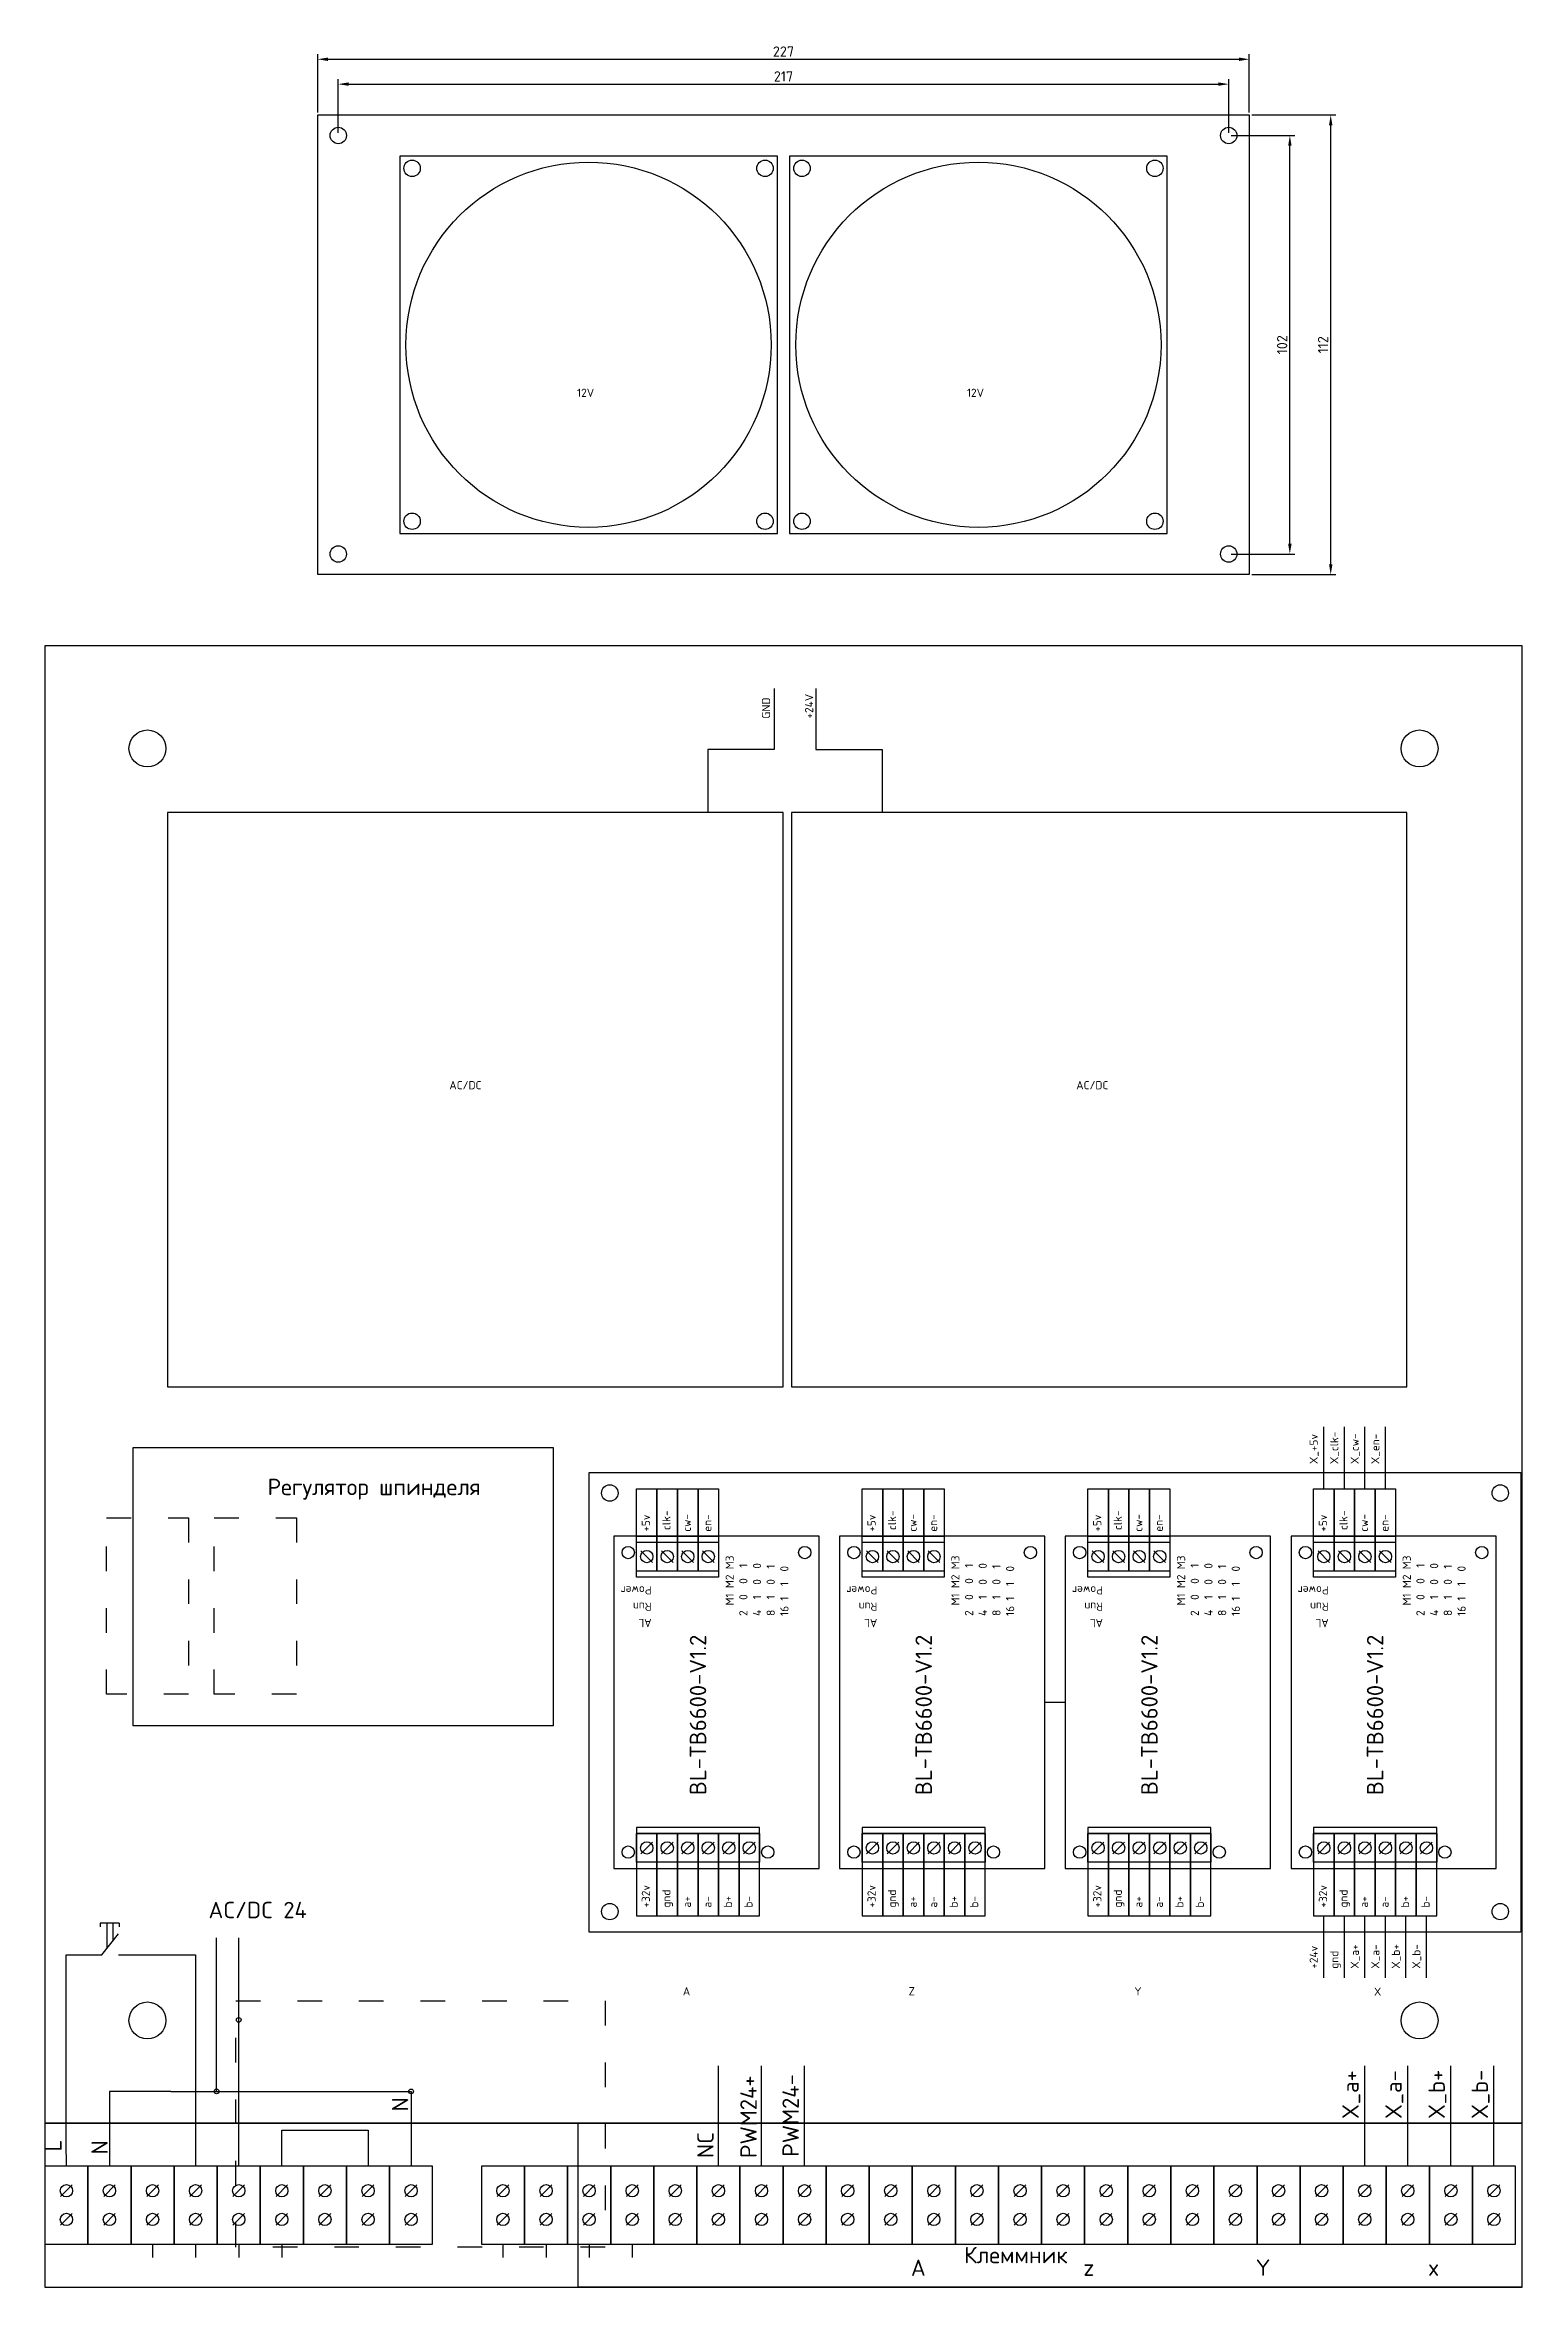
# Model space of a CAD drawing. Header units: millimetres. Extents: x 0 to 1196, y -142 to 844.
# Drawn here: x 420 to 780, y -40 to 506 of the extents above; entities that cross this region are included whole.
import ezdxf

# ---------------------------------------------------------------- set-up
doc = ezdxf.new("R2010")
doc.units = ezdxf.units.MM
doc.linetypes.add('ACAD_ISO03W100', pattern=[30, 12, -18])
doc.styles.get("Standard").update_dxf_attribs({"font": 'isocpeur.ttf'})
doc.dimstyles.new('ISO-25', dxfattribs={"dimtxt": 2.5, "dimasz": 2.5, "dimexe": 1.25, "dimexo": 0.625, "dimtad": 1, "dimtxsty": 'Standard', "dimcen": 2.5, "dimadec": 0, "dimazin": 0, "dimtfac": 1, "dimtmove": 0, "dimatfit": 3, "dimfxl": 1, "dimarcsym": 0})

msp = doc.modelspace()

# ---------------------------------------------------------------- texts
for s, height, p in [('12V', 2, (549.697, 420.672)), ('12V', 2, (644.697, 420.672)), ('AC/DC', 2, (518.565, 251.934)), ('AC/DC', 2, (671.331, 251.934)), ('Регулятор шпинделя', 4, (474.278, 153.015)), ('AC/DC 24', 4, (459.893, 49.912)), ('A', 2, (575.472, 31.113)), ('Z', 2, (630.472, 31.113)), ('Y', 2, (685.472, 31.113)), ('X', 2, (743.875, 31.037)), ('Клеммник', 4, (644.022, -34.171)), ('A', 4, (631.055, -37.252)), ('z', 4, (673.055, -37.252)), ('Y', 4, (715.055, -37.252)), ('x', 4, (757.055, -37.252))]:
    msp.add_text(s, height=height).set_placement(p)
for s, height, rotation, p in [('GND', 2, 90, (596.737, 342.28)), ('+24V', 2, 90, (607.237, 342.28)), ('X_+5v', 2, 90, (730.206, 160.579)), ('X_clk-', 2, 90, (735.206, 160.579)), ('X_cw-', 2, 90, (740.206, 160.579)), ('X_en-', 2, 90, (745.206, 160.579)), ('+5v', 2, 90, (567.453, 144.106)), ('clk-', 2, 90, (572.453, 144.506)), ('cw-', 2, 90, (577.453, 144.106)), ('en-', 2, 90, (582.453, 144.106)), ('+5v', 2, 90, (622.453, 144.106)), ('clk-', 2, 90, (627.453, 144.506)), ('cw-', 2, 90, (632.453, 144.106)), ('en-', 2, 90, (637.453, 144.106)), ('+5v', 2, 90, (677.453, 144.106)), ('clk-', 2, 90, (682.453, 144.506)), ('cw-', 2, 90, (687.453, 144.106)), ('en-', 2, 90, (692.453, 144.106)), ('+5v', 2, 90, (732.453, 144.106)), ('clk-', 2, 90, (737.453, 144.506)), ('cw-', 2, 90, (742.453, 144.106)), ('en-', 2, 90, (747.453, 144.106)), ('Power', 2, 180, (567.855, 130.831)), ('Run', 2, 180, (567.855, 126.831)), ('Power', 2, 180, (622.855, 130.831)), ('Run', 2, 180, (622.855, 126.831)), ('Power', 2, 180, (677.855, 130.831)), ('Run', 2, 180, (677.855, 126.831)), ('Power', 2, 180, (732.855, 130.831)), ('Run', 2, 180, (732.855, 126.831)), ('AL', 2, 180, (567.855, 122.831)), ('AL', 2, 180, (622.855, 122.831)), ('AL', 2, 180, (677.855, 122.831)), ('AL', 2, 180, (732.855, 122.831)), ('BL-TB6600-V1.2', 4, 90, (581.163, 79.922)), ('BL-TB6600-V1.2', 4, 90, (636.163, 79.922)), ('BL-TB6600-V1.2', 4, 90, (691.163, 79.922)), ('BL-TB6600-V1.2', 4, 90, (746.163, 79.922)), ('+32v', 2, 90, (567.453, 52.507)), ('gnd', 2, 90, (572.453, 52.507)), ('a+', 2, 90, (577.453, 52.507)), ('a-', 2, 90, (582.453, 52.507)), ('b+', 2, 90, (587.453, 52.507)), ('b-', 2, 90, (592.453, 52.507)), ('+32v', 2, 90, (622.453, 52.507)), ('gnd', 2, 90, (627.453, 52.507)), ('a+', 2, 90, (632.453, 52.507)), ('a-', 2, 90, (637.453, 52.507)), ('b+', 2, 90, (642.453, 52.507)), ('b-', 2, 90, (647.453, 52.507)), ('+32v', 2, 90, (677.453, 52.507)), ('gnd', 2, 90, (682.453, 52.507)), ('a+', 2, 90, (687.453, 52.507)), ('a-', 2, 90, (692.453, 52.507)), ('b+', 2, 90, (697.453, 52.507)), ('b-', 2, 90, (702.453, 52.507)), ('+32v', 2, 90, (732.453, 52.507)), ('gnd', 2, 90, (737.453, 52.507)), ('a+', 2, 90, (742.453, 52.507)), ('a-', 2, 90, (747.453, 52.507)), ('b+', 2, 90, (752.453, 52.507)), ('b-', 2, 90, (757.453, 52.507)), ('+24v', 2, 90, (730.206, 37.601)), ('gnd', 2, 90, (735.206, 37.601)), ('X_a+', 2, 90, (740.206, 37.601)), ('X_a-', 2, 90, (745.206, 37.601)), ('X_b+', 2, 90, (750.206, 37.601)), ('X_b-', 2, 90, (755.206, 37.601)), ('PWM24+', 4, 90, (593.476, -8.532)), ('PWM24-', 4, 90, (603.741, -8.226)), ('X_a+', 4, 90, (740.171, 0.992)), ('X_a-', 4, 90, (750.671, 0.992)), ('X_b+', 4, 90, (761.171, 0.992)), ('X_b-', 4, 90, (771.671, 0.992)), ('N', 4, 90, (508.573, 2.814)), ('L', 4, 90, (424.082, -6.955)), ('N', 4, 90, (435.354, -7.666)), ('NC', 4, 90, (582.976, -8.532))]:
    msp.add_text(s, height=height, rotation=rotation).set_placement(p)
at = {"char_height": 2, "attachment_point": 1, "rotation": 90}
for insert in [(585.888, 123.585), (640.888, 123.585), (695.888, 123.585), (750.888, 123.585)]:
    msp.add_mtext_dynamic_manual_height_columns('  M1 M2 M3\\P2  0  0  1\\P4  1  0  0\\P8  1  0  1\\P16 1  1  0', width=17.1792, gutter_width=139.933, heights=[0], dxfattribs=dict(at, insert=insert))

# ---------------------------------------------------------------- blocks, each defined once
blk = doc.blocks.new('*D1')
at = {"color": 0, "lineweight": -2, "transparency": 16777216}
for p, q in [((486.5, 490.01), (486.5, 504.21)), ((489, 502.96), (711, 502.96)), ((713.5, 490.01), (713.5, 504.21))]:
    blk.add_line(p, q, dxfattribs=at)
at = {"color": 0, "transparency": 16777216}
for points in [[(489, 503.38), (489, 502.54), (486.5, 502.96)], [(711, 503.38), (711, 502.54), (713.5, 502.96)]]:
    blk.add_solid(points, dxfattribs=at)
at = {"layer": 'Defpoints', "color": 0, "transparency": 16777216}
for p in [(713.5, 502.96), (486.5, 489.38), (713.5, 489.38)]:
    blk.add_point(p, dxfattribs=at)
at = {"color": 0, "transparency": 16777216, "insert": (600, 504.84), "char_height": 2.5, "attachment_point": 5}
blk.add_mtext('227', dxfattribs=at)
blk = doc.blocks.new('*D2')
at = {"color": 0, "lineweight": -2, "transparency": 16777216}
for p, q in [((714.13, 489.38), (734.6, 489.38)), ((733.35, 379.88), (733.35, 486.88)), ((714.13, 377.38), (734.6, 377.38))]:
    blk.add_line(p, q, dxfattribs=at)
at = {"color": 0, "transparency": 16777216}
for points in [[(732.94, 486.88), (733.77, 486.88), (733.35, 489.38)], [(732.94, 379.88), (733.77, 379.88), (733.35, 377.38)]]:
    blk.add_solid(points, dxfattribs=at)
at = {"layer": 'Defpoints', "color": 0, "transparency": 16777216}
for p in [(713.5, 489.38), (733.35, 489.38), (713.5, 377.38)]:
    blk.add_point(p, dxfattribs=at)
at = {"color": 0, "transparency": 16777216, "insert": (731.48, 433.38), "char_height": 2.5, "attachment_point": 5, "rotation": 90}
blk.add_mtext('112', dxfattribs=at)
blk = doc.blocks.new('*D3')
at = {"color": 0, "lineweight": -2, "transparency": 16777216}
for p, q in [((709.13, 484.38), (724.64, 484.38)), ((723.39, 384.88), (723.39, 481.88)), ((709.13, 382.38), (724.64, 382.38))]:
    blk.add_line(p, q, dxfattribs=at)
at = {"color": 0, "transparency": 16777216}
for points in [[(722.98, 481.88), (723.81, 481.88), (723.39, 484.38)], [(722.98, 384.88), (723.81, 384.88), (723.39, 382.38)]]:
    blk.add_solid(points, dxfattribs=at)
at = {"layer": 'Defpoints', "color": 0, "transparency": 16777216}
for p in [(708.5, 484.38), (723.39, 484.38), (708.5, 382.38)]:
    blk.add_point(p, dxfattribs=at)
at = {"color": 0, "transparency": 16777216, "insert": (721.52, 433.38), "char_height": 2.5, "attachment_point": 5, "rotation": 90}
blk.add_mtext('102', dxfattribs=at)
blk = doc.blocks.new('*D4')
at = {"color": 0, "lineweight": -2, "transparency": 16777216}
for p, q in [((491.5, 485.01), (491.5, 498.15)), ((708.5, 485.01), (708.5, 498.15)), ((494, 496.9), (706, 496.9))]:
    blk.add_line(p, q, dxfattribs=at)
at = {"color": 0, "transparency": 16777216}
for points in [[(494, 497.32), (494, 496.49), (491.5, 496.9)], [(706, 497.32), (706, 496.49), (708.5, 496.9)]]:
    blk.add_solid(points, dxfattribs=at)
at = {"layer": 'Defpoints', "color": 0, "transparency": 16777216}
for p in [(708.5, 496.9), (491.5, 484.38), (708.5, 484.38)]:
    blk.add_point(p, dxfattribs=at)
at = {"color": 0, "transparency": 16777216, "insert": (600, 498.78), "char_height": 2.5, "attachment_point": 5}
blk.add_mtext('217', dxfattribs=at)

# ---------------------------------------------------------------- dimensions: what is measured, and where the dimension line sits
for base, p1, p2, picture, middle in [((713.5, 502.961), (486.5, 489.382), (713.5, 489.382), '*D1', (600, 504.836)), ((708.5, 496.902), (491.5, 484.382), (708.5, 484.382), '*D4', (600, 498.777))]:
    dim = msp.add_linear_dim(base=base, p1=p1, p2=p2, dimstyle='ISO-25')
    dim.commit()
    dim.dimension.update_dxf_attribs({"geometry": picture, "text_midpoint": middle})
for base, p1, p2, picture, middle in [((733.353, 489.382), (713.5, 377.382), (713.5, 489.382), '*D2', (731.478, 433.382)), ((723.394, 484.382), (708.5, 382.382), (708.5, 484.382), '*D3', (721.519, 433.382))]:
    dim = msp.add_linear_dim(base=base, p1=p1, p2=p2, angle=90, dimstyle='ISO-25')
    dim.commit()
    dim.dimension.update_dxf_attribs({"geometry": picture, "text_midpoint": middle})

# ---------------------------------------------------------------- linework, layer by layer
for p, q in [((731.672, 154.535), (731.672, 169.705)), ((736.672, 154.535), (736.672, 169.705)), ((741.672, 154.535), (741.672, 169.705)), ((746.672, 154.535), (746.672, 169.705)), ((568.086, 136.621), (565.258, 139.449)), ((573.086, 136.621), (570.258, 139.449)), ((578.086, 136.621), (575.258, 139.449)), ((583.086, 136.621), (580.258, 139.449)), ((623.086, 136.621), (620.258, 139.449)), ((628.086, 136.621), (625.258, 139.449)), ((633.086, 136.621), (630.258, 139.449)), ((638.086, 136.621), (635.258, 139.449)), ((678.086, 136.621), (675.258, 139.449)), ((683.086, 136.621), (680.258, 139.449)), ((688.086, 136.621), (685.258, 139.449)), ((693.086, 136.621), (690.258, 139.449)), ((733.086, 136.621), (730.258, 139.449)), ((738.086, 136.621), (735.258, 139.449)), ((743.086, 136.621), (740.258, 139.449)), ((748.086, 136.621), (745.258, 139.449)), ((663.672, 102.535), (668.672, 102.535)), ((568.086, 68.449), (565.258, 65.621)), ((573.086, 68.449), (570.258, 65.621)), ((578.086, 68.449), (575.258, 65.621)), ((583.086, 68.449), (580.258, 65.621)), ((588.086, 68.449), (585.258, 65.621)), ((593.086, 68.449), (590.258, 65.621)), ((623.086, 68.449), (620.258, 65.621)), ((628.086, 68.449), (625.258, 65.621)), ((633.086, 68.449), (630.258, 65.621)), ((638.086, 68.449), (635.258, 65.621)), ((643.086, 68.449), (640.258, 65.621)), ((648.086, 68.449), (645.258, 65.621)), ((678.086, 68.449), (675.258, 65.621)), ((683.086, 68.449), (680.258, 65.621)), ((688.086, 68.449), (685.258, 65.621)), ((693.086, 68.449), (690.258, 65.621)), ((698.086, 68.449), (695.258, 65.621)), ((703.086, 68.449), (700.258, 65.621)), ((733.086, 68.449), (730.258, 65.621)), ((738.086, 68.449), (735.258, 65.621)), ((743.086, 68.449), (740.258, 65.621)), ((748.086, 68.449), (745.258, 65.621)), ((753.086, 68.449), (750.258, 65.621)), ((758.086, 68.449), (755.258, 65.621)), ((731.672, 35.365), (731.672, 50.535)), ((736.672, 35.365), (736.672, 50.535)), ((741.672, 35.365), (741.672, 50.535)), ((746.672, 35.365), (746.672, 50.535)), ((751.672, 35.365), (751.672, 50.535)), ((756.672, 35.365), (756.672, 50.535)), ((438.131, 48.725), (433.446, 48.725)), ((433.446, 48.725), (433.446, 47.819)), ((433.871, 41.016), (437.962, 46.127)), ((435.079, 48.725), (435.079, 42.525)), ((436.657, 44.497), (436.657, 48.725)), ((438.131, 48.725), (438.131, 47.819)), ((461.836, 7.714), (461.836, 45.131)), ((425.233, 41.016), (433.871, 41.016)), ((437.962, 41.016), (446.486, 41.016)), ((584.137, -10.5), (584.137, 13.925)), ((594.637, -10.5), (594.637, 13.925)), ((605.137, -10.5), (605.137, 13.925)), ((741.637, -10.5), (741.637, 13.925)), ((752.137, -10.5), (752.137, 13.925)), ((762.637, -10.5), (762.637, 13.925)), ((773.137, -10.5), (773.137, 13.925)), ((509.25, 7.714), (509.25, -10.5)), ((550, -40), (550, 0)), ((423.836, -17.914), (426.664, -15.086)), ((434.336, -17.914), (437.164, -15.086)), ((444.836, -17.914), (447.664, -15.086)), ((455.336, -17.914), (458.164, -15.086)), ((465.836, -17.914), (468.664, -15.086)), ((476.336, -17.914), (479.164, -15.086)), ((486.836, -17.914), (489.664, -15.086)), ((497.336, -17.914), (500.164, -15.086)), ((507.836, -17.914), (510.664, -15.086)), ((530.223, -17.914), (533.051, -15.086)), ((540.723, -17.914), (543.551, -15.086)), ((551.223, -17.914), (554.051, -15.086)), ((561.723, -17.914), (564.551, -15.086)), ((572.223, -17.914), (575.051, -15.086)), ((582.723, -17.914), (585.551, -15.086)), ((593.223, -17.914), (596.051, -15.086)), ((603.723, -17.914), (606.551, -15.086)), ((614.223, -17.914), (617.051, -15.086)), ((624.723, -17.914), (627.551, -15.086)), ((635.223, -17.914), (638.051, -15.086)), ((645.723, -17.914), (648.551, -15.086)), ((656.223, -17.914), (659.051, -15.086)), ((666.723, -17.914), (669.551, -15.086)), ((677.223, -17.914), (680.051, -15.086)), ((687.723, -17.914), (690.551, -15.086)), ((698.223, -17.914), (701.051, -15.086)), ((708.723, -17.914), (711.551, -15.086)), ((719.223, -17.914), (722.051, -15.086)), ((729.723, -17.914), (732.551, -15.086)), ((740.223, -17.914), (743.051, -15.086)), ((750.723, -17.914), (753.551, -15.086)), ((761.223, -17.914), (764.051, -15.086)), ((771.723, -17.914), (774.551, -15.086)), ((423.836, -24.914), (426.664, -22.086)), ((434.336, -24.914), (437.164, -22.086)), ((444.836, -24.914), (447.664, -22.086)), ((455.336, -24.914), (458.164, -22.086)), ((465.836, -24.914), (468.664, -22.086)), ((476.336, -24.914), (479.164, -22.086)), ((486.836, -24.914), (489.664, -22.086)), ((497.336, -24.914), (500.164, -22.086)), ((507.836, -24.914), (510.664, -22.086)), ((530.223, -24.914), (533.051, -22.086)), ((540.723, -24.914), (543.551, -22.086)), ((551.223, -24.914), (554.051, -22.086)), ((561.723, -24.914), (564.551, -22.086)), ((572.223, -24.914), (575.051, -22.086)), ((582.723, -24.914), (585.551, -22.086)), ((593.223, -24.914), (596.051, -22.086)), ((603.723, -24.914), (606.551, -22.086)), ((614.223, -24.914), (617.051, -22.086)), ((624.723, -24.914), (627.551, -22.086)), ((635.223, -24.914), (638.051, -22.086)), ((645.723, -24.914), (648.551, -22.086)), ((656.223, -24.914), (659.051, -22.086)), ((666.723, -24.914), (669.551, -22.086)), ((677.223, -24.914), (680.051, -22.086)), ((687.723, -24.914), (690.551, -22.086)), ((698.223, -24.914), (701.051, -22.086)), ((708.723, -24.914), (711.551, -22.086)), ((719.223, -24.914), (722.051, -22.086)), ((729.723, -24.914), (732.551, -22.086)), ((740.223, -24.914), (743.051, -22.086)), ((750.723, -24.914), (753.551, -22.086)), ((761.223, -24.914), (764.051, -22.086)), ((771.723, -24.914), (774.551, -22.086)), ((446.25, -29.5), (446.25, -32.735)), ((456.75, -29.5), (456.75, -32.735)), ((467.25, -29.5), (467.25, -32.735)), ((477.75, -29.5), (477.75, -32.735)), ((531.637, -29.5), (531.637, -32.735)), ((542.137, -29.5), (542.137, -32.735)), ((552.637, -29.5), (552.637, -32.735)), ((563.137, -29.5), (563.137, -32.735)), ((780, -40), (550, -40))]:
    msp.add_line(p, q)
for points in [[(486.5, 489.382), (713.5, 489.382), (713.5, 377.382), (486.5, 377.382)], [(506.5, 387.382), (598.5, 387.382), (598.5, 479.382), (506.5, 479.382)], [(601.5, 387.382), (693.5, 387.382), (693.5, 479.382), (601.5, 479.382)], [(420, 0), (780, 0), (780, 360), (420, 360)], [(449.922, 179.41), (599.922, 179.41), (599.922, 319.41), (449.922, 319.41)], [(601.922, 179.41), (751.922, 179.41), (751.922, 319.41), (601.922, 319.41)], [(441.509, 164.601), (543.845, 164.601), (543.845, 96.824), (441.509, 96.824)], [(552.672, 158.535), (779.672, 158.535), (779.672, 46.535), (552.672, 46.535)], [(564.172, 134.535), (564.172, 154.535), (569.172, 154.535), (569.172, 134.535)], [(569.172, 134.535), (569.172, 154.535), (574.172, 154.535), (574.172, 134.535)], [(574.172, 134.535), (574.172, 154.535), (579.172, 154.535), (579.172, 134.535)], [(579.172, 134.535), (579.172, 154.535), (584.172, 154.535), (584.172, 134.535)], [(619.172, 134.535), (619.172, 154.535), (624.172, 154.535), (624.172, 134.535)], [(624.172, 134.535), (624.172, 154.535), (629.172, 154.535), (629.172, 134.535)], [(629.172, 134.535), (629.172, 154.535), (634.172, 154.535), (634.172, 134.535)], [(634.172, 134.535), (634.172, 154.535), (639.172, 154.535), (639.172, 134.535)], [(674.172, 134.535), (674.172, 154.535), (679.172, 154.535), (679.172, 134.535)], [(679.172, 134.535), (679.172, 154.535), (684.172, 154.535), (684.172, 134.535)], [(684.172, 134.535), (684.172, 154.535), (689.172, 154.535), (689.172, 134.535)], [(689.172, 134.535), (689.172, 154.535), (694.172, 154.535), (694.172, 134.535)], [(729.172, 134.535), (729.172, 154.535), (734.172, 154.535), (734.172, 134.535)], [(734.172, 134.535), (734.172, 154.535), (739.172, 154.535), (739.172, 134.535)], [(739.172, 134.535), (739.172, 154.535), (744.172, 154.535), (744.172, 134.535)], [(744.172, 134.535), (744.172, 154.535), (749.172, 154.535), (749.172, 134.535)], [(608.672, 62.035), (608.672, 143.035), (558.672, 143.035), (558.672, 62.035)], [(584.172, 143.035), (584.172, 133.035), (564.172, 133.035), (564.172, 143.035)], [(663.672, 62.035), (663.672, 143.035), (613.672, 143.035), (613.672, 62.035)], [(639.172, 143.035), (639.172, 133.035), (619.172, 133.035), (619.172, 143.035)], [(718.672, 62.035), (718.672, 143.035), (668.672, 143.035), (668.672, 62.035)], [(694.172, 143.035), (694.172, 133.035), (674.172, 133.035), (674.172, 143.035)], [(773.672, 62.035), (773.672, 143.035), (723.672, 143.035), (723.672, 62.035)], [(749.172, 143.035), (749.172, 133.035), (729.172, 133.035), (729.172, 143.035)], [(584.172, 141.535), (584.172, 134.535), (564.172, 134.535), (564.172, 141.535)], [(639.172, 141.535), (639.172, 134.535), (619.172, 134.535), (619.172, 141.535)], [(694.172, 141.535), (694.172, 134.535), (674.172, 134.535), (674.172, 141.535)], [(749.172, 141.535), (749.172, 134.535), (729.172, 134.535), (729.172, 141.535)], [(594.172, 62.035), (594.172, 72.035), (564.172, 72.035), (564.172, 62.035)], [(649.172, 62.035), (649.172, 72.035), (619.172, 72.035), (619.172, 62.035)], [(704.172, 62.035), (704.172, 72.035), (674.172, 72.035), (674.172, 62.035)], [(759.172, 62.035), (759.172, 72.035), (729.172, 72.035), (729.172, 62.035)], [(594.172, 70.535), (594.172, 63.535), (564.172, 63.535), (564.172, 70.535)], [(564.172, 70.535), (564.172, 50.535), (569.172, 50.535), (569.172, 70.535)], [(569.172, 70.535), (569.172, 50.535), (574.172, 50.535), (574.172, 70.535)], [(574.172, 70.535), (574.172, 50.535), (579.172, 50.535), (579.172, 70.535)], [(579.172, 70.535), (579.172, 50.535), (584.172, 50.535), (584.172, 70.535)], [(584.172, 70.535), (584.172, 50.535), (589.172, 50.535), (589.172, 70.535)], [(589.172, 70.535), (589.172, 50.535), (594.172, 50.535), (594.172, 70.535)], [(649.172, 70.535), (649.172, 63.535), (619.172, 63.535), (619.172, 70.535)], [(619.172, 70.535), (619.172, 50.535), (624.172, 50.535), (624.172, 70.535)], [(624.172, 70.535), (624.172, 50.535), (629.172, 50.535), (629.172, 70.535)], [(629.172, 70.535), (629.172, 50.535), (634.172, 50.535), (634.172, 70.535)], [(634.172, 70.535), (634.172, 50.535), (639.172, 50.535), (639.172, 70.535)], [(639.172, 70.535), (639.172, 50.535), (644.172, 50.535), (644.172, 70.535)], [(644.172, 70.535), (644.172, 50.535), (649.172, 50.535), (649.172, 70.535)], [(704.172, 70.535), (704.172, 63.535), (674.172, 63.535), (674.172, 70.535)], [(674.172, 70.535), (674.172, 50.535), (679.172, 50.535), (679.172, 70.535)], [(679.172, 70.535), (679.172, 50.535), (684.172, 50.535), (684.172, 70.535)], [(684.172, 70.535), (684.172, 50.535), (689.172, 50.535), (689.172, 70.535)], [(689.172, 70.535), (689.172, 50.535), (694.172, 50.535), (694.172, 70.535)], [(694.172, 70.535), (694.172, 50.535), (699.172, 50.535), (699.172, 70.535)], [(699.172, 70.535), (699.172, 50.535), (704.172, 50.535), (704.172, 70.535)], [(759.172, 70.535), (759.172, 63.535), (729.172, 63.535), (729.172, 70.535)], [(729.172, 70.535), (729.172, 50.535), (734.172, 50.535), (734.172, 70.535)], [(734.172, 70.535), (734.172, 50.535), (739.172, 50.535), (739.172, 70.535)], [(739.172, 70.535), (739.172, 50.535), (744.172, 50.535), (744.172, 70.535)], [(744.172, 70.535), (744.172, 50.535), (749.172, 50.535), (749.172, 70.535)], [(749.172, 70.535), (749.172, 50.535), (754.172, 50.535), (754.172, 70.535)], [(754.172, 70.535), (754.172, 50.535), (759.172, 50.535), (759.172, 70.535)], [(780, 0), (420, 0), (420, -40), (780, -40)], [(420, -29.5), (430.5, -29.5), (430.5, -10.5), (420, -10.5)], [(430.5, -29.5), (441, -29.5), (441, -10.5), (430.5, -10.5)], [(441, -29.5), (451.5, -29.5), (451.5, -10.5), (441, -10.5)], [(451.5, -29.5), (462, -29.5), (462, -10.5), (451.5, -10.5)], [(462, -29.5), (472.5, -29.5), (472.5, -10.5), (462, -10.5)], [(472.5, -29.5), (483, -29.5), (483, -10.5), (472.5, -10.5)], [(483, -29.5), (493.5, -29.5), (493.5, -10.5), (483, -10.5)], [(493.5, -29.5), (504, -29.5), (504, -10.5), (493.5, -10.5)], [(504, -29.5), (514.5, -29.5), (514.5, -10.5), (504, -10.5)], [(526.387, -29.5), (652.387, -29.5), (652.387, -10.5), (526.387, -10.5)], [(526.387, -29.5), (536.887, -29.5), (536.887, -10.5), (526.387, -10.5)], [(536.887, -29.5), (547.387, -29.5), (547.387, -10.5), (536.887, -10.5)], [(547.387, -29.5), (557.887, -29.5), (557.887, -10.5), (547.387, -10.5)], [(557.887, -29.5), (568.387, -29.5), (568.387, -10.5), (557.887, -10.5)], [(568.387, -29.5), (578.887, -29.5), (578.887, -10.5), (568.387, -10.5)], [(578.887, -29.5), (589.387, -29.5), (589.387, -10.5), (578.887, -10.5)], [(589.387, -29.5), (599.887, -29.5), (599.887, -10.5), (589.387, -10.5)], [(599.887, -29.5), (610.387, -29.5), (610.387, -10.5), (599.887, -10.5)], [(610.387, -29.5), (620.887, -29.5), (620.887, -10.5), (610.387, -10.5)], [(620.887, -29.5), (631.387, -29.5), (631.387, -10.5), (620.887, -10.5)], [(631.387, -29.5), (641.887, -29.5), (641.887, -10.5), (631.387, -10.5)], [(641.887, -29.5), (652.387, -29.5), (652.387, -10.5), (641.887, -10.5)], [(652.387, -29.5), (778.387, -29.5), (778.387, -10.5), (652.387, -10.5)], [(652.387, -29.5), (662.887, -29.5), (662.887, -10.5), (652.387, -10.5)], [(662.887, -29.5), (673.387, -29.5), (673.387, -10.5), (662.887, -10.5)], [(673.387, -29.5), (683.887, -29.5), (683.887, -10.5), (673.387, -10.5)], [(683.887, -29.5), (694.387, -29.5), (694.387, -10.5), (683.887, -10.5)], [(694.387, -29.5), (704.887, -29.5), (704.887, -10.5), (694.387, -10.5)], [(704.887, -29.5), (715.387, -29.5), (715.387, -10.5), (704.887, -10.5)], [(715.387, -29.5), (725.887, -29.5), (725.887, -10.5), (715.387, -10.5)], [(725.887, -29.5), (736.387, -29.5), (736.387, -10.5), (725.887, -10.5)], [(736.387, -29.5), (746.887, -29.5), (746.887, -10.5), (736.387, -10.5)], [(746.887, -29.5), (757.387, -29.5), (757.387, -10.5), (746.887, -10.5)], [(757.387, -29.5), (767.887, -29.5), (767.887, -10.5), (757.387, -10.5)], [(767.887, -29.5), (778.387, -29.5), (778.387, -10.5), (767.887, -10.5)]]:
    msp.add_lwpolyline(points, close=True)
for points in [[(597.698, 349.629), (597.698, 334.749), (581.535, 334.749), (581.535, 319.41)], [(607.88, 349.629), (607.88, 334.749), (624.044, 334.749), (624.044, 319.41)], [(467.25, -10.5), (467.25, 45.131)], [(425.25, -10.5), (425.233, -4.755), (425.233, 41.016), (425.233, 41.016)], [(446.486, 41.016), (446.486, 41.016), (456.75, 41.016), (456.75, -10.5), (456.75, -10.5), (456.75, -10.5), (456.75, -10.5)], [(450.72, 7.714), (450.72, 7.714), (435.75, 7.714), (435.75, 7.714), (435.75, -10.5)], [(450.72, 7.714), (462, 7.714), (509.25, 7.714), (509.25, 2.037)], [(477.75, -10.5), (477.75, -1.712), (498.75, -1.712), (498.75, -10.5)]]:
    msp.add_lwpolyline(points)
at = {"linetype": 'ACAD_ISO03W100', "ltscale": 0.5}
for points in [[(435.013, 147.494), (455.013, 147.494), (455.013, 104.494), (435.013, 104.494)], [(461.293, 147.494), (481.293, 147.494), (481.293, 104.494), (461.293, 104.494)], [(466.545, 29.763), (556.545, 29.763), (556.545, -30.237), (466.545, -30.237)]]:
    msp.add_lwpolyline(points, close=True, dxfattribs=at)
for centre, radius in [((491.5, 484.382), 2), ((708.5, 484.382), 2), ((509.5, 476.382), 2), ((552.5, 433.382), 44.5), ((595.5, 476.382), 2), ((604.5, 476.382), 2), ((647.5, 433.382), 44.5), ((690.5, 476.382), 2), ((509.5, 390.382), 2), ((595.5, 390.382), 2), ((604.5, 390.382), 2), ((690.5, 390.382), 2), ((491.5, 382.382), 2), ((708.5, 382.382), 2), ((445, 335), 4.5), ((755, 335), 4.5), ((557.672, 153.535), 2), ((774.672, 153.535), 2), ((562.172, 139.035), 1.5), ((566.672, 138.035), 1.5), ((571.672, 138.035), 1.5), ((576.672, 138.035), 1.5), ((581.672, 138.035), 1.5), ((605.172, 139.035), 1.5), ((617.172, 139.035), 1.5), ((621.672, 138.035), 1.5), ((626.672, 138.035), 1.5), ((631.672, 138.035), 1.5), ((636.672, 138.035), 1.5), ((660.172, 139.035), 1.5), ((672.172, 139.035), 1.5), ((676.672, 138.035), 1.5), ((681.672, 138.035), 1.5), ((686.672, 138.035), 1.5), ((691.672, 138.035), 1.5), ((715.172, 139.035), 1.5), ((727.172, 139.035), 1.5), ((731.672, 138.035), 1.5), ((736.672, 138.035), 1.5), ((741.672, 138.035), 1.5), ((746.672, 138.035), 1.5), ((770.172, 139.035), 1.5), ((562.172, 66.035), 1.5), ((566.672, 67.035), 1.5), ((571.672, 67.035), 1.5), ((576.672, 67.035), 1.5), ((581.672, 67.035), 1.5), ((586.672, 67.035), 1.5), ((591.672, 67.035), 1.5), ((596.172, 66.035), 1.5), ((617.172, 66.035), 1.5), ((621.672, 67.035), 1.5), ((626.672, 67.035), 1.5), ((631.672, 67.035), 1.5), ((636.672, 67.035), 1.5), ((641.672, 67.035), 1.5), ((646.672, 67.035), 1.5), ((651.172, 66.035), 1.5), ((672.172, 66.035), 1.5), ((676.672, 67.035), 1.5), ((681.672, 67.035), 1.5), ((686.672, 67.035), 1.5), ((691.672, 67.035), 1.5), ((696.672, 67.035), 1.5), ((701.672, 67.035), 1.5), ((706.172, 66.035), 1.5), ((727.172, 66.035), 1.5), ((731.672, 67.035), 1.5), ((736.672, 67.035), 1.5), ((741.672, 67.035), 1.5), ((746.672, 67.035), 1.5), ((751.672, 67.035), 1.5), ((756.672, 67.035), 1.5), ((761.172, 66.035), 1.5), ((557.672, 51.535), 2), ((774.672, 51.535), 2), ((445, 25), 4.5), ((755, 25), 4.5), ((467.25, 25.14), 0.57), ((461.836, 7.714), 0.57), ((509.25, 7.714), 0.57), ((425.25, -16.5), 1.5), ((435.75, -16.5), 1.5), ((446.25, -16.5), 1.5), ((456.75, -16.5), 1.5), ((467.25, -16.5), 1.5), ((477.75, -16.5), 1.5), ((488.25, -16.5), 1.5), ((498.75, -16.5), 1.5), ((509.25, -16.5), 1.5), ((531.637, -16.5), 1.5), ((542.137, -16.5), 1.5), ((552.637, -16.5), 1.5), ((563.137, -16.5), 1.5), ((573.637, -16.5), 1.5), ((584.137, -16.5), 1.5), ((594.637, -16.5), 1.5), ((605.137, -16.5), 1.5), ((615.637, -16.5), 1.5), ((626.137, -16.5), 1.5), ((636.637, -16.5), 1.5), ((647.137, -16.5), 1.5), ((657.637, -16.5), 1.5), ((668.137, -16.5), 1.5), ((678.637, -16.5), 1.5), ((689.137, -16.5), 1.5), ((699.637, -16.5), 1.5), ((710.137, -16.5), 1.5), ((720.637, -16.5), 1.5), ((731.137, -16.5), 1.5), ((741.637, -16.5), 1.5), ((752.137, -16.5), 1.5), ((762.637, -16.5), 1.5), ((773.137, -16.5), 1.5), ((425.25, -23.5), 1.5), ((435.75, -23.5), 1.5), ((446.25, -23.5), 1.5), ((456.75, -23.5), 1.5), ((467.25, -23.5), 1.5), ((477.75, -23.5), 1.5), ((488.25, -23.5), 1.5), ((498.75, -23.5), 1.5), ((509.25, -23.5), 1.5), ((531.637, -23.5), 1.5), ((542.137, -23.5), 1.5), ((552.637, -23.5), 1.5), ((563.137, -23.5), 1.5), ((573.637, -23.5), 1.5), ((584.137, -23.5), 1.5), ((594.637, -23.5), 1.5), ((605.137, -23.5), 1.5), ((615.637, -23.5), 1.5), ((626.137, -23.5), 1.5), ((636.637, -23.5), 1.5), ((647.137, -23.5), 1.5), ((657.637, -23.5), 1.5), ((668.137, -23.5), 1.5), ((678.637, -23.5), 1.5), ((689.137, -23.5), 1.5), ((699.637, -23.5), 1.5), ((710.137, -23.5), 1.5), ((720.637, -23.5), 1.5), ((731.137, -23.5), 1.5), ((741.637, -23.5), 1.5), ((752.137, -23.5), 1.5), ((762.637, -23.5), 1.5), ((773.137, -23.5), 1.5)]:
    msp.add_circle(centre, radius)

msp.set_redraw_order([(e.dxf.handle, doc.entitydb.next_handle()) for e in msp.query("TEXT MTEXT ATTDEF DIMENSION ARC_DIMENSION")])  # texts and dimensions are drawn at this point

doc.saveas('drawing.dxf')
